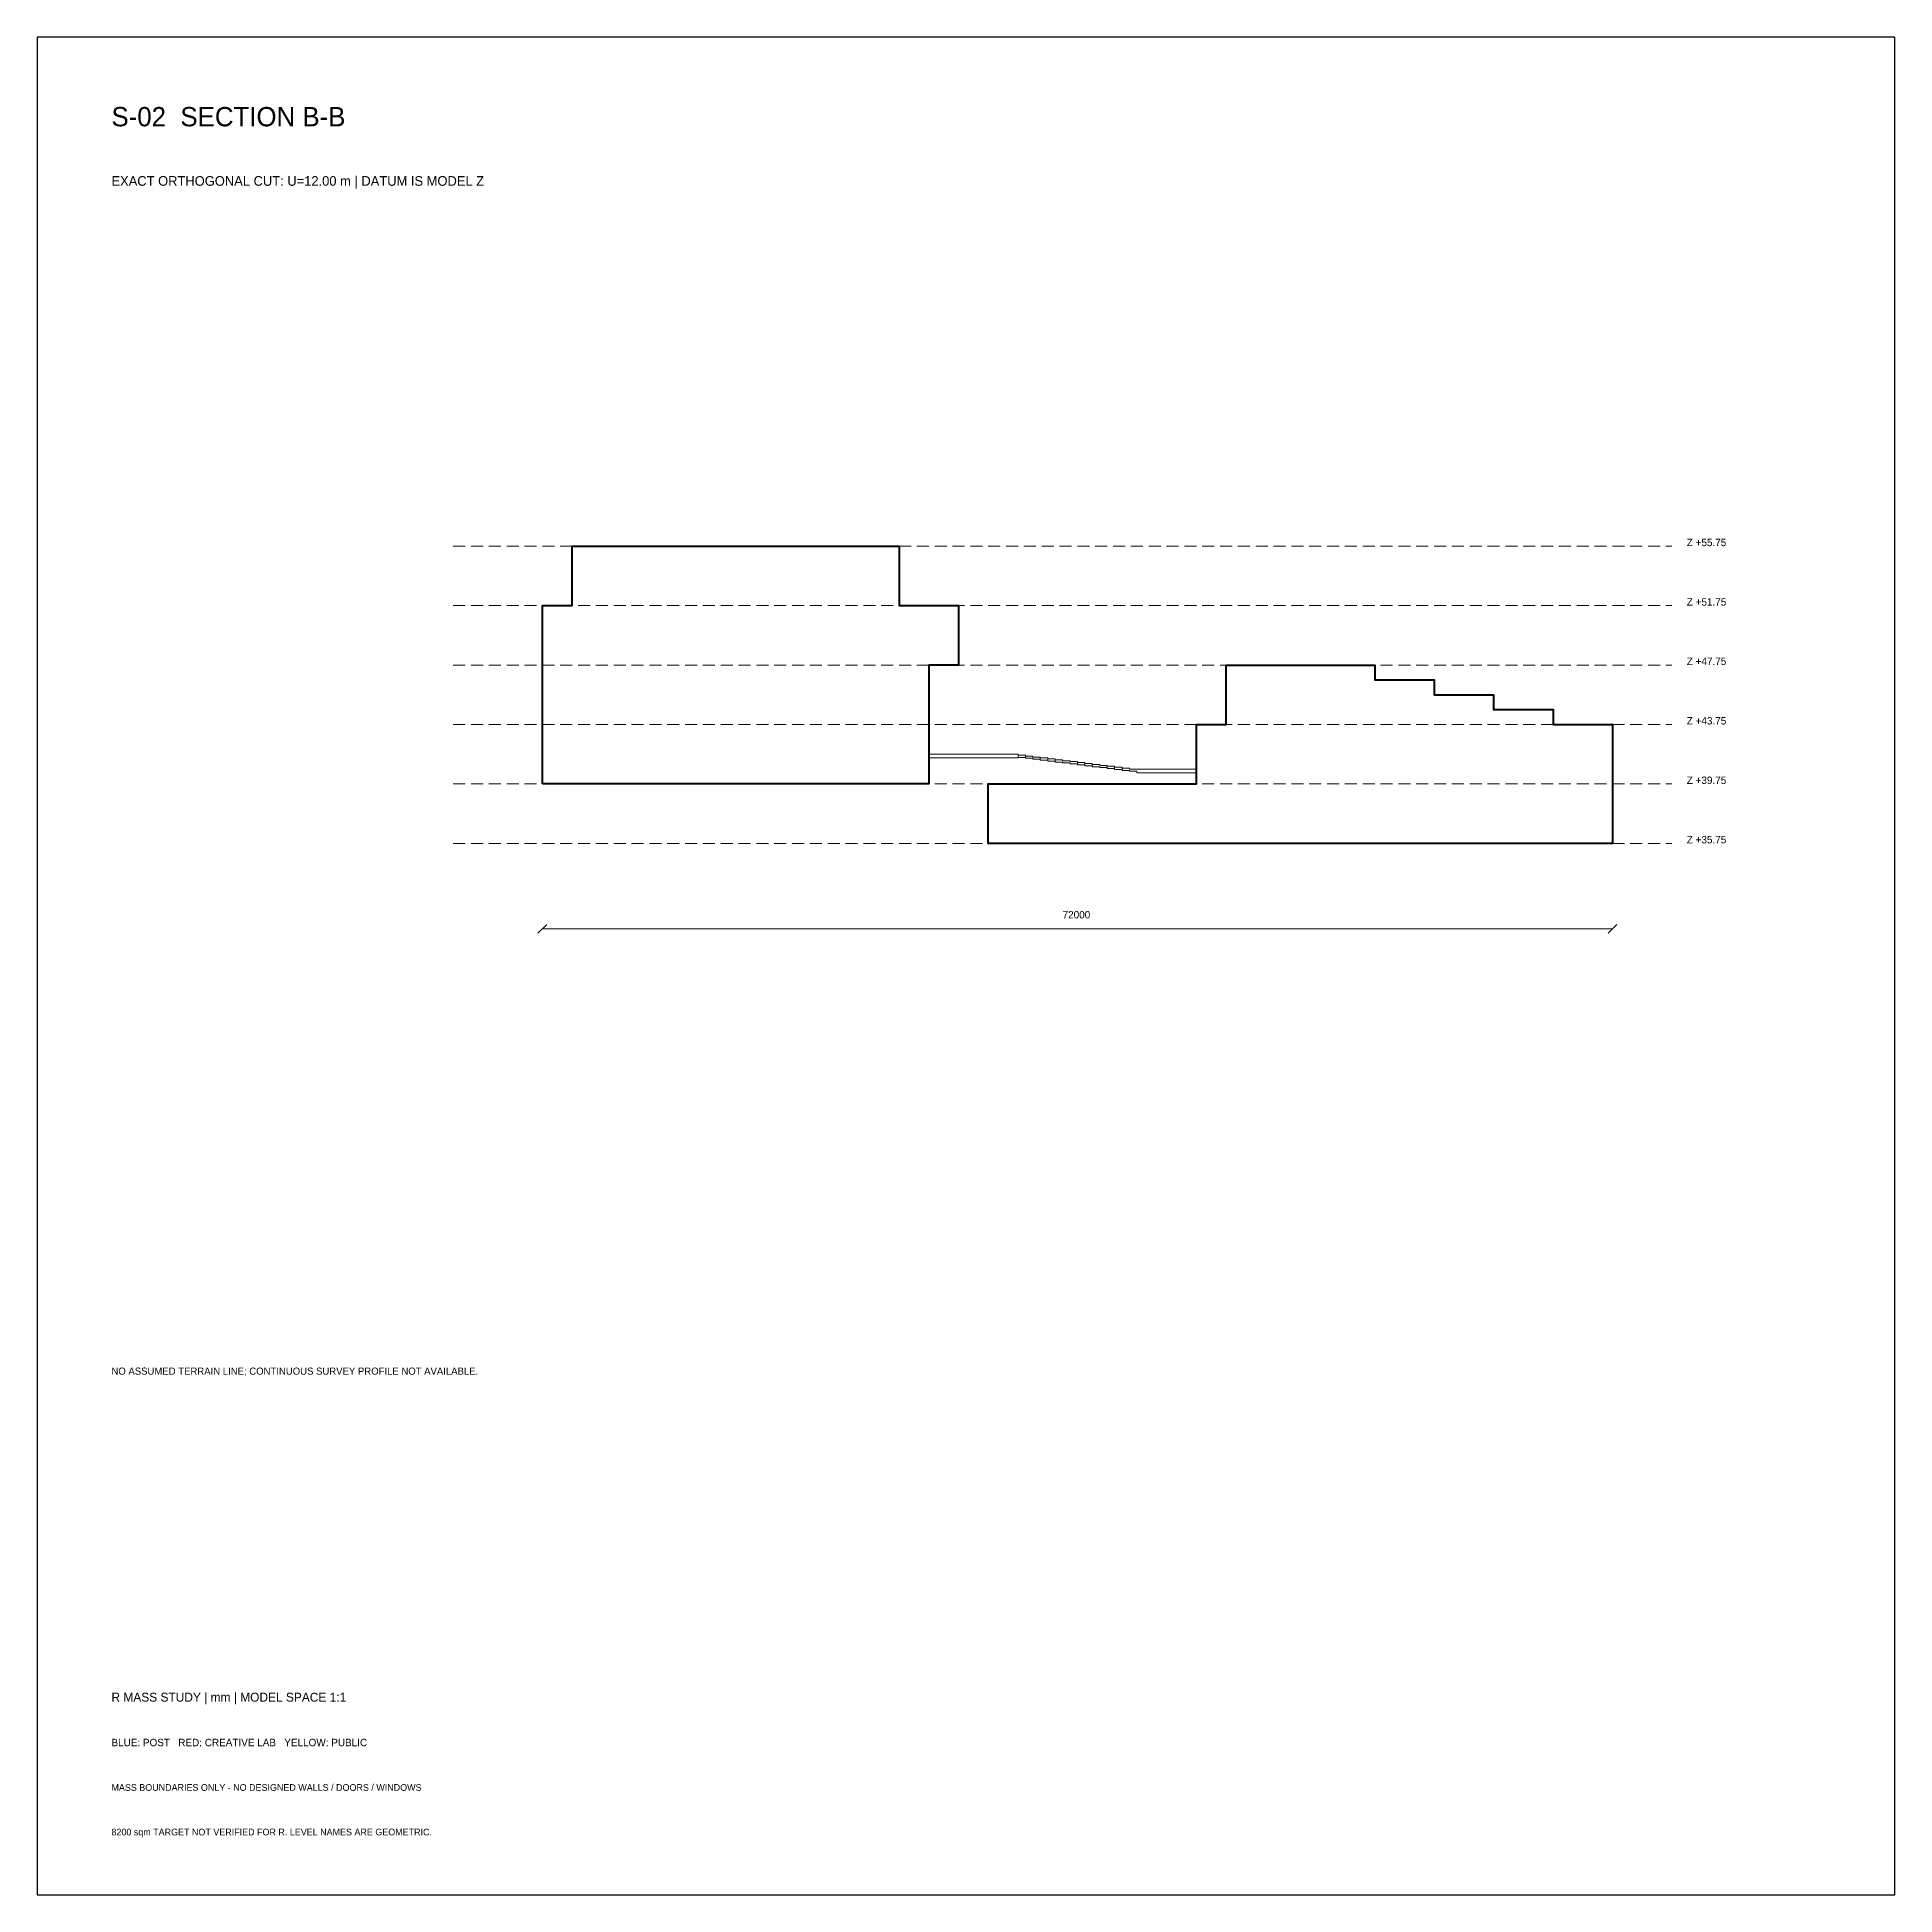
# Model space of a CAD drawing. Header units: millimetres. Extents: x -33468 to 375000, y -515000 to 30000.
# Drawn here: x 110000 to 235000, y -375000 to -250000 of the extents above; entities that cross this region are included whole.
import ezdxf

# ---------------------------------------------------------------- set-up
doc = ezdxf.new("R2010")
doc.units = ezdxf.units.MM
doc.linetypes.add('R_DASHED', pattern=[1200, 800, -400])
for name, color, linetype, lineweight in [('DATUM', 8, 'R_DASHED', 13), ('DIM', 7, 'Continuous', 13), ('FRAME', 7, 'Continuous', 25), ('LAB', 1, 'Continuous', 40), ('POST', 5, 'Continuous', 40), ('PUBLIC', 2, 'Continuous', 18), ('TEXT', 7, 'Continuous', 18)]:
    doc.layers.add(name, color=color, linetype=linetype, lineweight=lineweight)

msp = doc.modelspace()

# ---------------------------------------------------------------- texts
at = {"layer": 'TEXT'}
for s, height, p in [('S-02  SECTION B-B', 1300, (115000, -256000)), ('EXACT ORTHOGONAL CUT: U=12.00 m | DATUM IS MODEL Z', 650, (115000, -260000)), ('Z +55.75', 500, (221000, -284250)), ('Z +51.75', 500, (221000, -288250)), ('Z +47.75', 500, (221000, -292250)), ('Z +43.75', 500, (221000, -296250)), ('Z +39.75', 500, (221000, -300250)), ('Z +35.75', 500, (221000, -304250)), ('72000', 500, (179000, -309300)), ('NO ASSUMED TERRAIN LINE; CONTINUOUS SURVEY PROFILE NOT AVAILABLE.', 480, (115000, -340000)), ('R MASS STUDY | mm | MODEL SPACE 1:1', 600, (115000, -362000)), ('BLUE: POST   RED: CREATIVE LAB   YELLOW: PUBLIC', 500, (115000, -365000)), ('MASS BOUNDARIES ONLY - NO DESIGNED WALLS / DOORS / WINDOWS', 450, (115000, -368000)), ('8200 sqm TARGET NOT VERIFIED FOR R. LEVEL NAMES ARE GEOMETRIC.', 450, (115000, -371000))]:
    msp.add_text(s, height=height, dxfattribs=at).set_placement(p)

# ---------------------------------------------------------------- linework, layer by layer
at = {"layer": 'DATUM'}
for points in [[(138000, -284250), (220000, -284250)], [(138000, -288250), (220000, -288250)], [(138000, -292250), (220000, -292250)], [(138000, -296250), (220000, -296250)], [(138000, -300250), (220000, -300250)], [(138000, -304250), (220000, -304250)]]:
    msp.add_lwpolyline(points, dxfattribs=at)
at = {"layer": 'DIM'}
for points in [[(143700, -310300), (144300, -309700)], [(144000, -310000), (216000, -310000)], [(215700, -310300), (216300, -309700)]]:
    msp.add_lwpolyline(points, dxfattribs=at)
at = {"layer": 'FRAME'}
msp.add_lwpolyline([(110000, -375000), (235000, -375000), (235000, -250000), (110000, -250000)], close=True, dxfattribs=at)
at = {"layer": 'LAB'}
msp.add_lwpolyline([(144000, -300250), (144000, -296250), (144000, -296250), (144000, -292250), (144000, -292250), (144000, -288250), (146000, -288250), (146000, -284250), (168000, -284250), (168000, -288250), (172000, -288250), (172000, -292250), (170000, -292250), (170000, -296250), (170000, -296250), (170000, -300250)], close=True, dxfattribs=at)
at = {"layer": 'POST'}
msp.add_lwpolyline([(216000, -304250), (190000, -304250), (190000, -304250), (174000, -304250), (174000, -300250), (188000, -300250), (188000, -296250), (190000, -296250), (190000, -296250), (190000, -292250), (200000, -292250), (200000, -293250), (204000, -293250), (204000, -294250), (208000, -294250), (208000, -295250), (212000, -295250), (212000, -296250), (216000, -296250), (216000, -300250)], close=True, dxfattribs=at)
at = {"layer": 'PUBLIC'}
for points in [[(170000, -298500), (170000, -298250), (176000, -298250), (176000, -298500)], [(176000, -298462), (176000, -298312), (176500, -298312), (176500, -298462)], [(176500, -298375), (177000, -298375), (177000, -298438), (177500, -298438), (177500, -298588), (177000, -298588), (177000, -298525), (176500, -298525)], [(178000, -298650), (177500, -298650), (177500, -298500), (178000, -298500)], [(178500, -298712), (178000, -298712), (178000, -298562), (178500, -298562)], [(179500, -298838), (179000, -298838), (179000, -298775), (178500, -298775), (178500, -298625), (179000, -298625), (179000, -298688), (179500, -298688), (179500, -298750), (180000, -298750), (180000, -298900), (179500, -298900)], [(180000, -298962), (180000, -298812), (180500, -298812), (180500, -298962)], [(180500, -299025), (180500, -298875), (181000, -298875), (181000, -299025)], [(181000, -298938), (181500, -298938), (181500, -299000), (182000, -299000), (182000, -299150), (181500, -299150), (181500, -299088), (181000, -299088)], [(182500, -299212), (182000, -299212), (182000, -299062), (182500, -299062)], [(183000, -299275), (182500, -299275), (182500, -299125), (183000, -299125)], [(184000, -299500), (184000, -299400), (183500, -299400), (183500, -299338), (183000, -299338), (183000, -299188), (183500, -299188), (183500, -299250), (184000, -299250), (184000, -299250), (188000, -299250), (188000, -299500)]]:
    msp.add_lwpolyline(points, close=True, dxfattribs=at)

msp.set_redraw_order([(e.dxf.handle, doc.entitydb.next_handle()) for e in msp.query("TEXT MTEXT ATTDEF DIMENSION ARC_DIMENSION")])  # texts and dimensions are drawn at this point

doc.saveas('drawing.dxf')
